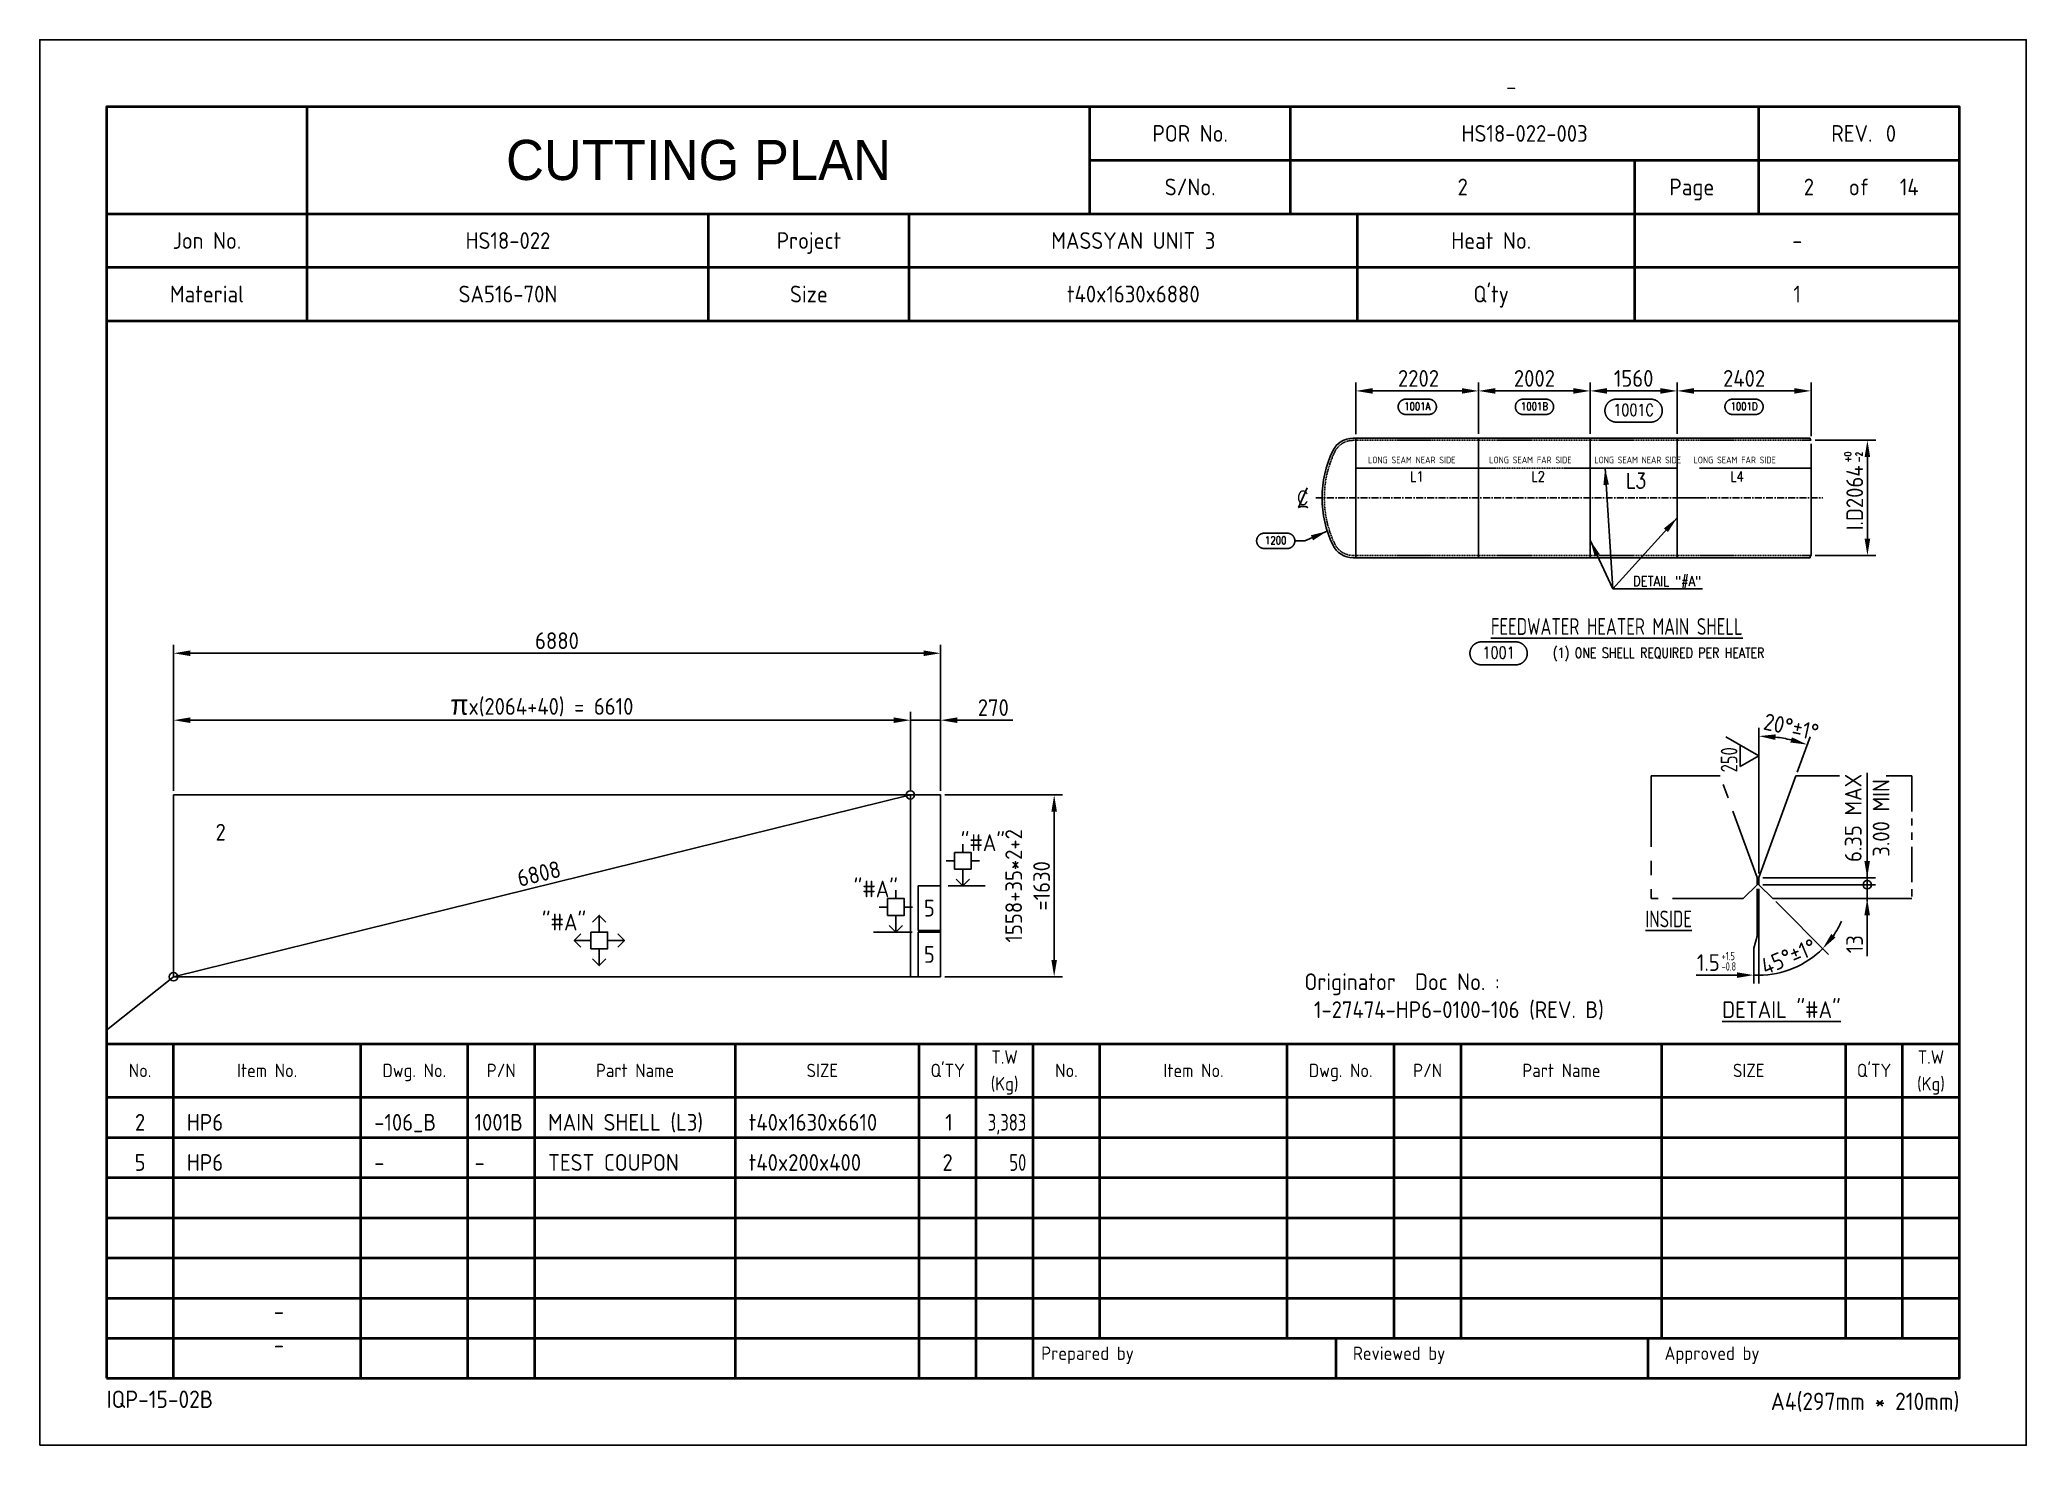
# Model space of a CAD drawing. Header units: millimetres. Extents: x -47360 to 661737, y -45870 to 354580.
# Drawn here: x 20000 to 37820, y 40000 to 52600 of the extents above; entities that cross this region are included whole.
import ezdxf
from ezdxf.enums import TextEntityAlignment as Align

# ---------------------------------------------------------------- set-up
doc = ezdxf.new("R2010")
doc.units = ezdxf.units.MM
doc.header["$LTSCALE"] = 10
for name, pattern in [('CENTER', [2, 1.25, -0.25, 0.25, -0.25]), ('CONT', [1, 1, 0]), ('DASHED', [0.75, 0.5, -0.25]), ('PHANTOM', [63.5, 31.75, -6.35, 6.35, -6.35, 6.35, -6.35])]:
    doc.linetypes.add(name, pattern=pattern)
for name, color, linetype in [('02_1  040x6609.91094315293x1630', 7, 'Continuous'), ('05_8  040x400x200', 7, 'Continuous'), ('11', 2, 'Continuous'), ('12', 1, 'CENTER'), ('13', 4, 'PHANTOM'), ('14', 3, 'DASHED'), ('15', 7, 'Continuous'), ('GEN-ANN', 7, 'CONT'), ('GEN-TXT', 7, 'CONT'), ('N02_1  040x6880x1630', 7, 'Continuous'), ('T', 2, 'Continuous')]:
    doc.layers.add(name, color=color, linetype=linetype)
doc.layers.add('PAGE', color=9, linetype='Continuous', plot=False)
doc.layers.add('TITLE', color=15, linetype='Continuous', lineweight=40)
doc.styles.add('FRACTION', font='romans.shx', dxfattribs={"bigfont": 'FRACTION.shx'})
doc.styles.add('SIMPLEX', font='romans.shx', dxfattribs={"width": 0.8})
doc.styles.get("Standard").update_dxf_attribs({"font": 'isocp2.shx', "bigfont": 'whgtxt.shx'})
doc.dimstyles.new('ISO-25', dxfattribs={"dimscale": 60, "dimtxt": 2.5, "dimasz": 2.5, "dimexe": 1.25, "dimexo": 0.625, "dimtad": 1, "dimdec": 0, "dimdsep": 46, "dimtxsty": 'Standard', "dimcen": 2.5, "dimclrt": 2, "dimadec": 0, "dimazin": 0, "dimtfac": 1, "dimtdec": 0, "dimtmove": 0, "dimatfit": 3, "dimfxl": 1, "dimarcsym": 0})
doc.dimstyles.new('ISO-25 x2', dxfattribs={"dimscale": 60, "dimtxt": 2.5, "dimasz": 2.5, "dimexe": 1.25, "dimexo": 0.625, "dimtad": 1, "dimdec": 0, "dimlfac": 2, "dimdsep": 46, "dimtxsty": 'Standard', "dimcen": 2.5, "dimclrt": 2, "dimadec": 0, "dimazin": 0, "dimtfac": 1, "dimtdec": 0, "dimtmove": 0, "dimatfit": 3, "dimfxl": 1, "dimarcsym": 0})

msp = doc.modelspace()

# ---------------------------------------------------------------- texts
at = {"color": 2, "width": 0.8}
for s, height, p in [('%%UFEEDWATER HEATER MAIN SHELL', 150, (33017.59, 47265.21, 70960545.69)), ('+1.5', 75, (35087.01, 44348.21)), ('-0.8', 75, (35087.01, 44254.94))]:
    msp.add_text(s, height=height, dxfattribs=at).set_placement(p)
msp.add_text('250', height=150, rotation=90, dxfattribs=at).set_placement((35229.49, 46032))
msp.add_text('%%UINSIDE', height=150, dxfattribs=at).set_placement((34612.33, 44718.24), align=Align.MIDDLE_CENTER)
at = {"color": 2}
msp.add_text('%%UDETAIL "#A"', height=150, dxfattribs=at).set_placement((35092.33, 43830))
at = {"color": 2, "char_height": 150, "attachment_point": 5}
for s, insert, rotation in [('6.35 MAX\\P3.00 MIN', (36392.67, 45624.13), 90), ('45°%%P1%%D', (35687.92, 44380.28), 22.5)]:
    msp.add_mtext(s, dxfattribs=dict(at, insert=insert, rotation=rotation))
at = {"color": 2, "insert": (34967.76, 44327.16), "char_height": 150, "attachment_point": 5}
msp.add_mtext('1.5', dxfattribs=at)
at = {"layer": '11', "style": 'SIMPLEX', "width": 0.85}
for s, p in [('L1', (32292.98, 48639.96, 70960545.69)), ('L2', (33380.55, 48639.96, 70960545.69)), ('L4', (35165.17, 48639.96, 70960545.69)), ('DETAIL "#A"', (34292.75, 47702.52))]:
    msp.add_text(s, height=90, dxfattribs=at).set_placement(p)
at = {"layer": '11', "color": 3, "style": 'SIMPLEX', "width": 0.85}
msp.add_text('L3', height=135, dxfattribs=at).set_placement((34229.05, 48580.1, 106440818.53))
at = {"layer": '15', "color": 2}
for s, p in [('LONG SEAM NEAR SIDE', (31914.19, 48803.1, 70960545.69)), ('LONG SEAM FAR SIDE', (33001.76, 48803.1, 70960545.69)), ('LONG SEAM FAR SIDE', (34834.55, 48803.1, 70960545.69))]:
    msp.add_text(s, height=60, dxfattribs=at).set_placement(p)
at = {"layer": '15', "color": 2, "width": 0.8}
msp.add_text('LONG SEAM NEAR SIDE', height=60, dxfattribs=at).set_placement((33945.89, 48803.1, 70960545.69))
at = {"layer": '15', "color": 2, "style": 'SIMPLEX', "width": 0.8}
for s, p in [('+0', (36250.29, 48811.88)), ('-2', (36350.29, 48811.88))]:
    msp.add_text(s, height=60, rotation=90, dxfattribs=at).set_placement(p)
msp.add_text('(1) ONE SHELL REQUIRED PER HEATER', height=90, dxfattribs=at).set_placement((34521.26, 47103.91), align=Align.MIDDLE_CENTER)
at = {"layer": 'T', "color": 2}
for s, p in [('2', (21623.34, 45420.86)), ('2', (20900, 42820)), ('5', (20900, 42460))]:
    msp.add_text(s, height=150, dxfattribs=at).set_placement(p, align=Align.CENTER)
at = {"layer": 'T'}
for p in [(28460.19, 45402), (27499.81, 44987), (24702.93, 44689.9)]:
    msp.add_text('"#A"', height=150, dxfattribs=at).set_placement(p, align=Align.MIDDLE_CENTER)
at = {"layer": 'T', "color": 2}
for p in [(27980, 44815), (27980, 44400)]:
    msp.add_text('5', height=150, dxfattribs=at).set_placement(p, align=Align.MIDDLE_CENTER)
for s, p in [('HP6', (21320, 42820)), ('-106_B', (23000, 42820)), ('1001B', (23900, 42820)), ('MAIN SHELL (L3)', (24560, 42820)), ('t40x1630x6610', (26360, 42820)), ('HP6', (21320, 42460)), ('TEST COUPON', (24560, 42460)), ('t40x200x400', (26360, 42460)), ('-', (23000, 42460)), ('-', (23900, 42460))]:
    msp.add_text(s, height=150, dxfattribs=at).set_placement(p)
for s, p in [('1', (28190, 42820)), ('2', (28190, 42460))]:
    msp.add_text(s, height=150, dxfattribs=at).set_placement(p, align=Align.RIGHT)
at = {"layer": 'T', "color": 2, "width": 0.8}
for s, p in [('3,383', (28850, 42820)), ('50', (28850, 42460))]:
    msp.add_text(s, height=150, dxfattribs=at).set_placement(p, align=Align.RIGHT)
at = {"layer": 'T', "insert": (31344.34, 44229.78), "char_height": 150, "width": 3304.3281, "attachment_point": 1}
msp.add_mtext('Originator  Doc No. : \\P 1-27474-HP6-0100-106 (REV. B)', dxfattribs=at)

# ---------------------------------------------------------------- blocks, each defined once
blk = doc.blocks.new('CP00')
at = {"layer": 'PAGE'}
blk.add_line((20, 70), (10, 62), dxfattribs=at)
blk.add_lwpolyline([(0, 0), (297, 0), (297, 210), (0, 210)], close=True, dxfattribs=at)
at = {"layer": 'TITLE'}
for p, q in [((40, 184), (40, 200)), ((157, 184), (157, 200)), ((10, 184), (287, 184)), ((10, 168), (287, 168)), ((10, 60), (287, 60)), ((148.5, 16), (287, 16))]:
    blk.add_line(p, q, dxfattribs=at)
at = {"layer": 'TITLE', "color": 8}
for p, q in [((187, 184), (187, 200)), ((257, 184), (257, 192)), ((40, 168), (40, 184)), ((130, 168), (130, 184)), ((238.5, 168), (238.5, 184)), ((10, 176), (287, 176)), ((20, 10), (20, 60)), ((48, 10), (48, 60)), ((64, 10), (64, 60)), ((74, 10), (74, 60)), ((104, 10), (104, 60)), ((131.5, 10), (131.5, 60)), ((140, 10), (140, 60)), ((158.5, 16), (158.5, 60)), ((186.5, 16), (186.5, 60)), ((202.5, 16), (202.5, 60)), ((212.5, 16), (212.5, 60)), ((242.5, 16), (242.5, 60)), ((270, 16), (270, 60)), ((278.5, 16), (278.5, 60)), ((10, 52), (287, 52)), ((10, 46), (287, 46)), ((10, 40), (287, 40)), ((10, 34), (287, 34)), ((10, 28), (287, 28)), ((10, 22), (287, 22)), ((10, 16), (148.5, 16)), ((193.8, 16), (193.8, 10)), ((240.4, 16), (240.4, 10))]:
    blk.add_line(p, q, dxfattribs=at)
at = {"layer": 'TITLE', "color": 9}
for p, q in [((257, 192), (257, 200)), ((157, 192), (287, 192)), ((238.5, 184), (238.5, 192)), ((100, 168), (100, 184)), ((197, 168), (197, 184)), ((148.5, 10), (148.5, 60))]:
    blk.add_line(p, q, dxfattribs=at)
at = {"layer": 'TITLE', "color": 15}
blk.add_lwpolyline([(10, 10), (287, 10), (287, 200), (10, 200)], close=True, dxfattribs=at)
at = {"layer": 'PAGE', "color": 2}
blk.add_attdef('ATT_NESTINGPLANNO', text='', height=2.5, dxfattribs=at).set_placement((220, 203), align=Align.MIDDLE_CENTER)
for tag, p in [('ATT_OWNERITEMNO', (35, 7.09)), ('ATT_PARTNAME', (35, 2.09))]:
    blk.add_attdef(tag, text='', height=2.5, dxfattribs=at).set_placement(p, align=Align.MIDDLE_LEFT)
at = {"layer": 'TITLE', "color": 2}
for s, height, p in [('POR No.', 2.5, (172, 196)), ('S/No.', 2.5, (172, 188)), ('Page', 2.5, (247, 188)), ('of', 2.5, (272, 188)), ('Jon No.', 2.5, (25, 180)), ('Project', 2.5, (115, 180)), ('Heat No.', 2.5, (217, 180)), ('-', 2.5, (262.75, 180)), ('Material', 2.5, (25, 172)), ('Size', 2.5, (115, 172)), ("Q'ty", 2.5, (217, 172)), ('No.', 2, (15, 56)), ('Item No.', 2, (34, 56)), ('Dwg. No.', 2, (56, 56)), ('P/N', 2, (69, 56)), ('Part Name', 2, (89, 56)), ('SIZE', 2, (117, 56)), ("Q'TY", 2, (135.75, 56)), ('T.W', 2, (144.25, 58)), ('No.', 2, (153.5, 56)), ('Item No.', 2, (172.5, 56)), ('Dwg. No.', 2, (194.5, 56)), ('P/N', 2, (207.5, 56)), ('Part Name', 2, (227.5, 56)), ('SIZE', 2, (255.5, 56)), ("Q'TY", 2, (274.25, 56)), ('T.W', 2, (282.75, 58)), ('(Kg)', 2, (144.25, 54)), ('(Kg)', 2, (282.75, 54))]:
    blk.add_text(s, height=height, dxfattribs=at).set_placement(p, align=Align.MIDDLE_CENTER)
blk.add_text('REV.', height=2.5, dxfattribs=at).set_placement((274, 196), align=Align.MIDDLE_RIGHT)
blk.add_text('0', height=2.5, dxfattribs=at).set_placement((276, 196), align=Align.MIDDLE_LEFT)
for s, height, p in [('Prepared by', 2, (149.73, 12.75)), ('Reviewed by', 2, (196.33, 12.75)), ('Approved by', 2, (242.93, 12.75)), ('IQP-15-02B', 2.594, (10, 5.57))]:
    blk.add_text(s, height=height, dxfattribs=at).set_placement(p)
blk.add_text('A4(297mm * 210mm)', height=2.5936, dxfattribs=at).set_placement((287, 5.26), align=Align.RIGHT)
at = {"layer": 'TITLE', "color": 3, "insert": (98.5, 192), "char_height": 6, "width": 59.896, "attachment_point": 5}
blk.add_mtext('{\\fHYHeadLine-Medium|b0|i0|c129|p18;CUTTING PLAN}', dxfattribs=at)
at = {"layer": 'TITLE', "color": 2}
for tag, height, p in [('ATT_PORNO', 2.5, (222, 196)), ('ATT_CUTTINGPLANNO', 2.5, (212.75, 188)), ('ATT_PAGENO', 2.5, (264.5, 188)), ('ATT_PAGESUBTOTAL', 2.5, (279.5, 188)), ('ATT_WONO', 2.5, (70, 180)), ('ATT_PROJECT', 2.5, (163.5, 180)), ('ATT_PORWEIGHT', 2, (278.5, 89)), ('ATT_NETWEIGHT', 2, (278.5, 83)), ('ATT_SAVEWEIGHT', 2, (278.5, 77)), ('ATT_SCRAPWEIGHT', 2, (278.5, 71)), ('ATT_CUTTING', 2, (278.5, 65))]:
    blk.add_attdef(tag, text='', height=height, dxfattribs=at).set_placement(p, align=Align.MIDDLE_CENTER)
at = {"layer": 'TITLE', "color": 3}
for tag, p in [('ATT_MATERIAL', (70, 172)), ('ATT_SIZE', (163.5, 172)), ('ATT_QTY', (262.75, 172))]:
    blk.add_attdef(tag, text='', height=2.5, dxfattribs=at).set_placement(p, align=Align.MIDDLE_CENTER)
blk = doc.blocks.new('*D96')
at = {"color": 0, "lineweight": -2, "transparency": 16777216}
for p, q in [((21200, 45867), (21200, 46575)), ((27810, 45867), (27810, 46575)), ((27660, 46500), (21350, 46500))]:
    blk.add_line(p, q, dxfattribs=at)
at = {"color": 0, "transparency": 16777216}
for points in [[(21350, 46525), (21350, 46475), (21200, 46500)], [(27660, 46525), (27660, 46475), (27810, 46500)]]:
    blk.add_solid(points, dxfattribs=at)
at = {"layer": 'Defpoints', "color": 0, "transparency": 16777216}
for p in [(21200, 46500), (21200, 45830), (27810, 45830)]:
    blk.add_point(p, dxfattribs=at)
at = {"color": 2, "transparency": 16777216, "insert": (24505, 46631), "char_height": 150, "attachment_point": 5}
blk.add_mtext('{\\fGulim|b0|i0|c129|p50;\\H1.2x;π\\Fisocp2,whgtxt|c129;\\H0.83333x;x(2064+40) = 6610}', dxfattribs=at)
blk = doc.blocks.new('*D97')
at = {"color": 0, "lineweight": -2, "transparency": 16777216}
for p, q in [((27810, 45867), (27810, 46575)), ((28080, 45867), (28080, 46575)), ((27660, 46500), (27510, 46500)), ((27810, 46500), (28080, 46500)), ((28230, 46500), (28729, 46500))]:
    blk.add_line(p, q, dxfattribs=at)
at = {"color": 0, "transparency": 16777216}
for points in [[(27660, 46525), (27660, 46475), (27810, 46500)], [(28230, 46525), (28230, 46475), (28080, 46500)]]:
    blk.add_solid(points, dxfattribs=at)
at = {"layer": 'Defpoints', "color": 0, "transparency": 16777216}
for p in [(28080, 46500), (27810, 45830), (28080, 45830)]:
    blk.add_point(p, dxfattribs=at)
at = {"color": 2, "transparency": 16777216, "insert": (28554, 46613), "char_height": 150, "attachment_point": 5}
blk.add_mtext('270', dxfattribs=at)
blk = doc.blocks.new('*D98')
at = {"color": 0, "lineweight": -2, "transparency": 16777216}
for p, q in [((21200, 45867.5), (21200, 47175)), ((27930, 47100), (21350, 47100)), ((28080, 45867.5), (28080, 47175))]:
    blk.add_line(p, q, dxfattribs=at)
at = {"color": 0, "transparency": 16777216}
for points in [[(21350, 47125), (21350, 47075), (21200, 47100)], [(27930, 47125), (27930, 47075), (28080, 47100)]]:
    blk.add_solid(points, dxfattribs=at)
at = {"layer": 'Defpoints', "color": 0, "transparency": 16777216}
for p in [(21200, 47100), (21200, 45830), (28080, 45830)]:
    blk.add_point(p, dxfattribs=at)
at = {"color": 2, "transparency": 16777216, "insert": (24640, 47212.5), "char_height": 150, "attachment_point": 5}
blk.add_mtext('6880', dxfattribs=at)
blk = doc.blocks.new('*D99')
at = {"color": 0, "lineweight": -2, "transparency": 16777216}
for p, q in [((28118, 45830), (29175, 45830)), ((29100, 45680), (29100, 44350)), ((28118, 44200), (29175, 44200))]:
    blk.add_line(p, q, dxfattribs=at)
at = {"color": 0, "transparency": 16777216}
for points in [[(29075, 45680), (29125, 45680), (29100, 45830)], [(29075, 44350), (29125, 44350), (29100, 44200)]]:
    blk.add_solid(points, dxfattribs=at)
at = {"layer": 'Defpoints', "color": 0, "transparency": 16777216}
for p in [(28080, 45830), (28080, 44200), (29100, 44200)]:
    blk.add_point(p, dxfattribs=at)
at = {"color": 2, "transparency": 16777216, "insert": (28862, 45015), "char_height": 150, "attachment_point": 5, "rotation": 90}
blk.add_mtext('1558+35*2+2\\P=1630', dxfattribs=at)
blk = doc.blocks.new('_Small')
at = {"color": 0, "linetype": 'ByBlock', "lineweight": -2}
blk.add_circle((0, 0), 0.25, dxfattribs=at)
blk = doc.blocks.new('*D110')
at = {"color": 0, "lineweight": -2, "transparency": 16777216}
blk.add_line((21200, 44200), (27810, 45830), dxfattribs=at)
at = {"layer": 'Defpoints', "color": 0, "transparency": 16777216}
for p in [(27810, 45830), (27810, 45830), (21200, 44200)]:
    blk.add_point(p, dxfattribs=at)
at = {"color": 0, "lineweight": -2, "transparency": 16777216, "xscale": 150, "yscale": 150, "zscale": 150}
for p, rotation in [((27810, 45830), 13.85271780589124), ((21200, 44200), 193.8527178058912)]:
    blk.add_blockref('_Small', p, dxfattribs=dict(at, rotation=rotation))
at = {"color": 2, "transparency": 16777216, "insert": (24478, 45124), "char_height": 150, "attachment_point": 5, "rotation": 13.8527}
blk.add_mtext('6808', dxfattribs=at)
blk = doc.blocks.new('$PNBR')
at = {"layer": 'GEN-ANN', "color": 7, "linetype": 'CONT'}
for p, q in [((0.125, 0.125), (0.5, 0.125)), ((0.125, -0.125), (0.5, -0.125))]:
    blk.add_line(p, q, dxfattribs=at)
for centre, start, end in [((0.125, 0), 90, 270), ((0.5, 0), 270, 90)]:
    blk.add_arc(centre, 0.125, start, end, dxfattribs=at)
at = {"layer": 'GEN-ANN', "color": 7, "linetype": 'CONT', "style": 'FRACTION'}
blk.add_attdef('PNB', text='', height=0.0938, dxfattribs=at).set_placement((0.313, -0.046), align=Align.CENTER)
blk = doc.blocks.new('$CL')
at = {"layer": 'GEN-TXT', "color": 2, "linetype": 'CONT'}
blk.add_line((0.031, 0.069), (-0.031, -0.069), dxfattribs=at)
blk.add_arc((0.003, -0.131), 0.0703, 61.7604, 118.2396, dxfattribs=at)
at = {"layer": 'GEN-TXT', "color": 2, "linetype": 'CONT', "style": 'FRACTION'}
blk.add_text('C', height=0.0938, dxfattribs=at).set_placement((0, 0), align=Align.MIDDLE)
blk = doc.blocks.new('*D183')
at = {"color": 0, "lineweight": -2, "transparency": 16777216}
for p, q in [((31806, 49064), (31806, 49527)), ((31956, 49452), (32757, 49452)), ((32907, 49066), (32907, 49527))]:
    blk.add_line(p, q, dxfattribs=at)
at = {"color": 0, "transparency": 16777216}
for points in [[(31956, 49477), (31956, 49427), (31806, 49452)], [(32757, 49477), (32757, 49427), (32907, 49452)]]:
    blk.add_solid(points, dxfattribs=at)
at = {"layer": 'Defpoints', "color": 0, "transparency": 16777216}
for p in [(32907, 49452), (31806, 49026), (32907, 49029)]:
    blk.add_point(p, dxfattribs=at)
at = {"color": 2, "transparency": 16777216, "insert": (32368, 49564), "char_height": 150, "attachment_point": 5}
blk.add_mtext('2202', dxfattribs=at)
blk = doc.blocks.new('*D184')
at = {"color": 0, "lineweight": -2, "transparency": 16777216}
for p, q in [((32907, 49066), (32907, 49527)), ((33057, 49452), (33758, 49452)), ((33908, 49066), (33908, 49527))]:
    blk.add_line(p, q, dxfattribs=at)
at = {"color": 0, "transparency": 16777216}
for points in [[(33057, 49477), (33057, 49427), (32907, 49452)], [(33758, 49477), (33758, 49427), (33908, 49452)]]:
    blk.add_solid(points, dxfattribs=at)
at = {"layer": 'Defpoints', "color": 0, "transparency": 16777216}
for p in [(33908, 49452), (32907, 49029), (33908, 49029)]:
    blk.add_point(p, dxfattribs=at)
at = {"color": 2, "transparency": 16777216, "insert": (33408, 49564), "char_height": 150, "attachment_point": 5}
blk.add_mtext('2002', dxfattribs=at)
blk = doc.blocks.new('*D185')
at = {"color": 0, "lineweight": -2, "transparency": 16777216}
for p, q in [((33908, 49066), (33908, 49527)), ((34058, 49452), (34538, 49452)), ((34688, 49066), (34688, 49527))]:
    blk.add_line(p, q, dxfattribs=at)
at = {"color": 0, "transparency": 16777216}
for points in [[(34058, 49477), (34058, 49427), (33908, 49452)], [(34538, 49477), (34538, 49427), (34688, 49452)]]:
    blk.add_solid(points, dxfattribs=at)
at = {"layer": 'Defpoints', "color": 0, "transparency": 16777216}
for p in [(34688, 49452), (33908, 49029), (34688, 49029)]:
    blk.add_point(p, dxfattribs=at)
at = {"color": 2, "transparency": 16777216, "insert": (34298, 49564), "char_height": 150, "attachment_point": 5}
blk.add_mtext('1560', dxfattribs=at)
blk = doc.blocks.new('*D181')
at = {"color": 0, "lineweight": -2, "transparency": 16777216}
for p, q in [((35927, 49009), (36470, 49009)), ((36395, 48859), (36395, 48127)), ((35927, 47977), (36470, 47977))]:
    blk.add_line(p, q, dxfattribs=at)
at = {"color": 0, "transparency": 16777216}
for points in [[(36370, 48859), (36420, 48859), (36395, 49009)], [(36370, 48127), (36420, 48127), (36395, 47977)]]:
    blk.add_solid(points, dxfattribs=at)
at = {"layer": 'Defpoints', "color": 0, "transparency": 16777216}
for p in [(35889, 49009), (35889, 47977), (36395, 47977)]:
    blk.add_point(p, dxfattribs=at)
at = {"color": 2, "transparency": 16777216, "insert": (36281, 48493), "char_height": 150, "attachment_point": 5, "rotation": 90}
blk.add_mtext('I.D2064', dxfattribs=at)
blk = doc.blocks.new('*D182')
at = {"color": 0, "lineweight": -2, "transparency": 16777216}
for p, q in [((34688, 49066), (34688, 49527)), ((34838, 49452), (35739, 49452)), ((35889, 49047), (35889, 49527))]:
    blk.add_line(p, q, dxfattribs=at)
at = {"color": 0, "transparency": 16777216}
for points in [[(34838, 49477), (34838, 49427), (34688, 49452)], [(35739, 49477), (35739, 49427), (35889, 49452)]]:
    blk.add_solid(points, dxfattribs=at)
at = {"layer": 'Defpoints', "color": 0, "transparency": 16777216}
for p in [(35889, 49452), (34688, 49029), (35889, 49010)]:
    blk.add_point(p, dxfattribs=at)
at = {"color": 2, "transparency": 16777216, "insert": (35289, 49564), "char_height": 150, "attachment_point": 5}
blk.add_mtext('2402', dxfattribs=at)
blk = doc.blocks.new('*D205')
at = {"color": 0, "lineweight": -2, "transparency": 16777216}
for p, q in [((36393, 45238), (36393, 45388)), ((35458, 45088), (36468, 45088)), ((36393, 45025), (36393, 45088)), ((35458, 45025), (36468, 45025)), ((36393, 45025), (36393, 44875))]:
    blk.add_line(p, q, dxfattribs=at)
at = {"color": 0, "transparency": 16777216}
blk.add_solid([(36368, 45238), (36418, 45238), (36393, 45088)], dxfattribs=at)
at = {"layer": 'Defpoints', "color": 0, "transparency": 16777216}
for p in [(35421, 45088), (36393, 45088), (35421, 45025)]:
    blk.add_point(p, dxfattribs=at)
at = {"color": 0, "lineweight": -2, "transparency": 16777216, "xscale": 150, "yscale": 150, "zscale": 150, "rotation": 90}
blk.add_blockref('_Small', (36393, 45025), dxfattribs=at)
blk = doc.blocks.new('*D206')
at = {"color": 0, "lineweight": -2, "transparency": 16777216}
for p, q in [((36393, 45025), (36393, 45175)), ((35458, 45025), (36468, 45025)), ((36393, 45025), (36393, 44900)), ((36393, 44750), (36393, 44384)), ((36423, 44900), (36468, 44900))]:
    blk.add_line(p, q, dxfattribs=at)
at = {"color": 0, "transparency": 16777216}
blk.add_solid([(36368, 44750), (36418, 44750), (36393, 44900)], dxfattribs=at)
at = {"layer": 'Defpoints', "color": 0, "transparency": 16777216}
for p in [(35421, 45025), (36385, 44900), (36393, 44900)]:
    blk.add_point(p, dxfattribs=at)
at = {"color": 2, "transparency": 16777216, "insert": (36280, 44492), "char_height": 150, "attachment_point": 5, "rotation": 90}
blk.add_mtext('13', dxfattribs=at)
blk = doc.blocks.new('_None')
blk = doc.blocks.new('*D207')
at = {"color": 0, "lineweight": -2, "transparency": 16777216}
for p, q in [((35421, 45126), (35421, 46432)), ((35765, 46035), (35880, 46351))]:
    blk.add_line(p, q, dxfattribs=at)
blk.add_arc((35421, 45088), 1269, 76.7786, 83.2214, dxfattribs=at)
at = {"color": 0, "transparency": 16777216}
for points in [[(35569, 46323), (35572, 46373), (35421, 46357)], [(35718, 46347), (35704, 46300), (35855, 46281)]]:
    blk.add_solid(points, dxfattribs=at)
at = {"layer": 'Defpoints', "color": 0, "transparency": 16777216}
for p in [(35568, 46349), (35753, 46000), (35421, 45088), (35421, 45088), (35421, 45025)]:
    blk.add_point(p, dxfattribs=at)
at = {"color": 2, "transparency": 16777216, "insert": (35712, 46439), "char_height": 150, "attachment_point": 5, "rotation": 347.8243}
blk.add_mtext('20°%%P1%%D', dxfattribs=at)

# ---------------------------------------------------------------- dimensions: what is measured, and where the dimension line sits
dim = msp.add_linear_dim(base=(32907.27, 49451.72), p1=(31806.27, 49026.44), p2=(32907.27, 49028.94), dimstyle='ISO-25 x2')
dim.commit()
dim.dimension.update_dxf_attribs({"geometry": '*D183', "text_midpoint": (32367.93, 49451.72), "dimtype": 160})
for base, p1, p2, dimstyle, picture, middle in [((33908.27, 49451.72), (32907.27, 49028.94), (33908.27, 49028.94), 'ISO-25 x2', '*D184', (33407.77, 49564.23)), ((34688.23, 49451.72), (33908.27, 49028.94), (34688.23, 49028.94), 'ISO-25 x2', '*D185', (34298.25, 49564.22)), ((35889.23, 49451.72), (34688.23, 49028.94), (35889.23, 49009.57), 'ISO-25 x2', '*D182', (35288.73, 49564.23)), ((21200, 47100), (28080, 45830), (21200, 45830), 'ISO-25', '*D98', (24640, 47212.5)), ((28080, 46500), (27809.91, 45830), (28080, 45830), 'ISO-25', '*D97', (28554.46, 46612.51))]:
    dim = msp.add_linear_dim(base=base, p1=p1, p2=p2, dimstyle=dimstyle)
    dim.commit()
    dim.dimension.update_dxf_attribs({"geometry": picture, "text_midpoint": middle})
dim = msp.add_linear_dim(base=(36394.65, 47976.94), p1=(35889.23, 49008.94), p2=(35889.23, 47976.94), angle=90, text='I.D<>', dimstyle='ISO-25 x2')
dim.commit()
dim.dimension.update_dxf_attribs({"geometry": '*D181', "text_midpoint": (36281.11, 48492.94)})
dim = msp.add_linear_dim(base=(21200, 46500), p1=(27809.91, 45830), p2=(21200, 45830), text='{\\fGulim|b0|i0|c129|p50;\\H1.2x;π\\Fisocp2,whgtxt|c129;\\H0.83333x;x(2064+40) = <>}', dimstyle='ISO-25')
dim.commit()
dim.dimension.update_dxf_attribs({"geometry": '*D96', "text_midpoint": (24504.96, 46631.25)})
dim = msp.add_angular_dim_2l(base=(35568.14, 46348.52), line1=((35420.87, 45088.5), (35752.63, 46000)), line2=((35420.87, 45025), (35420.87, 45088.5)), text='<>%%P1%%D', dimstyle='ISO-25')
dim.commit()
dim.dimension.update_dxf_attribs({"geometry": '*D207', "text_midpoint": (35688.43, 46328.57), "dimtype": 162})
dim = msp.add_aligned_dim(p1=(21200, 44200), p2=(27809.91, 45830), distance=0, dimstyle='ISO-25', override={"dimblk1": 'Small', "dimblk2": 'Small', "dimsah": 1, "dimse1": 1, "dimse2": 1})
dim.commit()
dim.dimension.update_dxf_attribs({"geometry": '*D110', "text_midpoint": (24478.02, 45124.23)})
dim = msp.add_linear_dim(base=(29100, 44200), p1=(28080, 45830), p2=(28080, 44200), angle=90, text='1558+35*2+2\\P=<>', dimstyle='ISO-25')
dim.commit()
dim.dimension.update_dxf_attribs({"geometry": '*D99', "text_midpoint": (29100, 45015), "dimtype": 160})
for base, p2, text, override, picture, middle in [((36392.67, 45088.5), (35420.87, 45088.5), ' ', {"dimblk1": 'Small', "dimsah": 1}, '*D205', (36392.67, 45056.75)), ((36392.67, 44900), (36385.13, 44900), '13', {"dimblk1": 'None', "dimsah": 1}, '*D206', (36280.17, 44491.89))]:
    dim = msp.add_linear_dim(base=base, p1=(35420.87, 45025), p2=p2, angle=90, text=text, dimstyle='ISO-25', override=override)
    dim.commit()
    dim.dimension.update_dxf_attribs({"geometry": picture, "text_midpoint": middle})

# ---------------------------------------------------------------- linework, layer by layer
for p, q in [((36392.67, 45388.5), (36392.67, 46028.75)), ((28150.47, 45015), (28480.23, 45015)), ((35405.87, 44987.5), (35405.87, 44563.58)), ((35420.87, 44987.5), (35420.87, 44139.66)), ((35572.38, 44873.48), (36046.9, 44398.97)), ((27479.77, 44600), (27825.05, 44600)), ((35405.87, 44563.58), (35375.87, 44456.58)), ((35375.87, 44456.58), (35375.87, 44139.66)), ((35225.87, 44214.66), (34859.66, 44214.66)), ((35420.87, 44214.66), (35375.87, 44214.66))]:
    msp.add_line(p, q)
for start, end in [(325.621043, 336.242086), (270, 315)]:
    msp.add_arc((35420.87, 45025), 810.34, start, end)
for points in [[(36108.9, 44551.46), (36070.42, 44583.39), (35993.87, 44452)], [(35225.87, 44239.66), (35225.87, 44189.66), (35375.87, 44214.66)]]:
    msp.add_solid(points)
at = {"layer": '02_1  040x6609.91094315293x1630'}
msp.add_lwpolyline([(27809.91, 44200), (27809.91, 45830), (21200, 45830), (21200, 44200)], close=True, dxfattribs=at)
at = {"layer": '05_8  040x400x200'}
for points in [[(28080, 45015), (27880, 45015), (27880, 44615), (28080, 44615)], [(28080, 44600), (27880, 44600), (27880, 44200), (28080, 44200)]]:
    msp.add_lwpolyline(points, close=True, dxfattribs=at)
at = {"layer": '11', "color": 3}
for p, q in [((31781.27, 49028.94), (31806.27, 49028.94)), ((31806.27, 49028.94), (31806.27, 47956.94)), ((31806.27, 49028.94), (35881.38, 49028.94)), ((32907.27, 47956.94), (32907.27, 49028.94)), ((33908.27, 47956.94), (33908.27, 49028.94)), ((34688.23, 49028.94), (34688.23, 47956.94)), ((32907.27, 48759.69), (31806.27, 48759.69)), ((34688.23, 48759.69), (33908.27, 48759.69)), ((31806.27, 47956.94), (31781.27, 47956.94)), ((35881.38, 47956.94), (31806.27, 47956.94)), ((35420.87, 45088.5), (35752.63, 46000)), ((36144.19, 46000), (35752.63, 46000)), ((36793.47, 46000), (36561.93, 46000)), ((35420.87, 45025), (35420.87, 45088.5)), ((35545.87, 44900), (35420.87, 45025)), ((36793.47, 44900), (35545.87, 44900))]:
    msp.add_line(p, q, dxfattribs=at)
at = {"layer": '11'}
for p, q in [((35882.67, 49018.44), (35881.38, 49028.94)), ((35887.07, 49010.82), (35882.67, 49018.44)), ((35882.67, 47967.44), (35881.38, 47956.94)), ((35887.07, 47975.05), (35882.67, 47967.44))]:
    msp.add_line(p, q, dxfattribs=at)
at = {"layer": '11', "color": 3}
for centre, radius, start, end in [((31782.19, 48824.36), 204.58, 90.286112, 153.821354), ((32483.57, 48492.94), 980.3, 154.524591, 205.475409), ((31782.19, 48161.52), 204.58, 206.178654, 269.71388)]:
    msp.add_arc(centre, radius, start, end, dxfattribs=at)
at = {"layer": '11'}
for centre, start, end in [((35889.23, 49012.07), 210, 270), ((35889.23, 47973.8), 90, 150)]:
    msp.add_arc(centre, 2.5, start, end, dxfattribs=at)
at = {"layer": '12', "ltscale": 5}
for p, q in [((31447.05, 48492.94), (34885.31, 48492.94)), ((34685.31, 48492.94), (35995.98, 48492.94))]:
    msp.add_line(p, q, dxfattribs=at)
at = {"layer": '13', "ltscale": 2}
for p, q in [((35074.11, 46000), (34456.61, 46000)), ((34456.61, 46000), (34456.61, 44900)), ((35405.87, 45088.5), (35074.11, 46000)), ((35280.87, 44900), (35405.87, 45025)), ((35280.87, 44900), (34456.61, 44900))]:
    msp.add_line(p, q, dxfattribs=at)
at = {"layer": '13'}
for p, q in [((36793.47, 46000), (36793.47, 44900)), ((35405.87, 45025), (35405.87, 45088.5))]:
    msp.add_line(p, q, dxfattribs=at)
at = {"layer": '14', "color": 6, "ltscale": 2}
for p, q in [((31781.27, 49008.94), (31806.27, 49008.94)), ((35889.23, 49008.94), (31806.27, 49008.94)), ((32907.27, 48759.69), (33908.27, 48759.69)), ((31781.27, 47976.94), (31806.27, 47976.94)), ((35889.23, 47976.94), (31806.02, 47976.94))]:
    msp.add_line(p, q, dxfattribs=at)
at = {"layer": '14', "ltscale": 200}
for p, q in [((35889.23, 47976.3), (35889.23, 49009.57)), ((35889.23, 48759.69), (34688.23, 48759.69))]:
    msp.add_line(p, q, dxfattribs=at)
at = {"layer": '14', "color": 6, "ltscale": 2}
for centre, radius, start, end in [((31782.19, 48824.36), 184.58, 90.286501, 153.753531), ((32483.57, 48492.94), 960.3, 154.524591, 205.475409), ((31782.19, 48161.52), 184.58, 206.246469, 269.713499)]:
    msp.add_arc(centre, radius, start, end, dxfattribs=at)
at = {"layer": '15'}
for p, q in [((31258.85, 48107.72, -35480272.84), (31349.59, 48107.72, -35480272.84)), ((34112.6, 47676.95), (34916.66, 47676.95)), ((35420.87, 46181.37), (35125.67, 46351.8)), ((35252.06, 46083.91), (35252.06, 46278.83)), ((35420.87, 46181.37), (35252.06, 46083.91))]:
    msp.add_line(p, q, dxfattribs=at)
at = {"layer": 'N02_1  040x6880x1630', "color": 3}
msp.add_lwpolyline([(28080, 44200), (28080, 45830), (21200, 45830), (21200, 44200)], close=True, dxfattribs=at)
at = {"layer": 'T'}
for p, q in [((28280.12, 45390), (28280.12, 45315)), ((28205.12, 45240), (28130.12, 45240)), ((28280.12, 45165), (28280.12, 45015)), ((28355.12, 45240), (28430.12, 45240)), ((27679.88, 44975), (27679.88, 44900)), ((25019.41, 44750.33), (25019.41, 44600.33)), ((27604.88, 44825), (27529.88, 44825)), ((27679.88, 44750), (27679.88, 44600)), ((27754.88, 44825), (27829.88, 44825)), ((24944.41, 44525.33), (24794.41, 44525.33)), ((25019.41, 44450.33), (25019.41, 44300.33)), ((25094.41, 44525.33), (25244.41, 44525.33))]:
    msp.add_line(p, q, dxfattribs=at)
for points in [[(28205.12, 45315), (28355.12, 45315), (28355.12, 45165), (28205.12, 45165)], [(27604.88, 44900), (27754.88, 44900), (27754.88, 44750), (27604.88, 44750)], [(24944.41, 44600.33), (25094.41, 44600.33), (25094.41, 44450.33), (24944.41, 44450.33)]]:
    msp.add_lwpolyline(points, close=True, dxfattribs=at)
for points in [[(28220.12, 45075), (28280.12, 45015), (28340.12, 45075)], [(24959.41, 44690.33), (25019.41, 44750.33), (25079.41, 44690.33)], [(24854.41, 44465.33), (24794.41, 44525.33), (24854.41, 44585.33)], [(25184.41, 44465.33), (25244.41, 44525.33), (25184.41, 44585.33)], [(27619.88, 44660), (27679.88, 44600), (27739.88, 44660)], [(24959.41, 44360.33), (25019.41, 44300.33), (25079.41, 44360.33)]]:
    msp.add_lwpolyline(points, dxfattribs=at)

# ---------------------------------------------------------------- block references
ref = msp.add_blockref('CP00', (20000, 40000), dxfattribs=dict(xscale=60, yscale=60, zscale=60))
ref.add_attrib('ATT_WONO', 'HS18-022', dxfattribs={"layer": 'TITLE', "color": 2, "height": 150}).set_placement((24200, 50800), align=Align.MIDDLE_CENTER)
ref.add_attrib('ATT_PROJECT', 'MASSYAN UNIT 3', dxfattribs={"layer": 'TITLE', "color": 2, "height": 150}).set_placement((29810, 50800), align=Align.MIDDLE_CENTER)
ref.add_attrib('ATT_PORNO', 'HS18-022-003', dxfattribs={"layer": 'TITLE', "color": 2, "height": 150}).set_placement((33320, 51760), align=Align.MIDDLE_CENTER)
ref.add_attrib('ATT_OWNERITEMNO', '-', dxfattribs={"layer": 'PAGE', "color": 2, "height": 150}).set_placement((22100, 41200), align=Align.MIDDLE_LEFT)
ref.add_attrib('ATT_PARTNAME', '-', dxfattribs={"layer": 'PAGE', "color": 2, "height": 150}).set_placement((22100, 40900), align=Align.MIDDLE_LEFT)
ref.add_attrib('ATT_MATERIAL', 'SA516-70N', dxfattribs={"layer": 'TITLE', "color": 3, "height": 150}).set_placement((24200, 50320), align=Align.MIDDLE_CENTER)
ref.add_attrib('ATT_SIZE', 't40x1630x6880', dxfattribs={"layer": 'TITLE', "color": 3, "height": 150}).set_placement((29810, 50320), align=Align.MIDDLE_CENTER)
ref.add_attrib('ATT_QTY', '1', dxfattribs={"layer": 'TITLE', "color": 3, "height": 150}).set_placement((35765, 50320), align=Align.MIDDLE_CENTER)
ref.add_attrib('ATT_NESTINGPLANNO', '-', dxfattribs={"layer": 'PAGE', "color": 2, "height": 150}).set_placement((33200, 52180), align=Align.MIDDLE_CENTER)
ref.add_attrib('ATT_CUTTINGPLANNO', '2', dxfattribs={"layer": 'TITLE', "color": 2, "height": 150}).set_placement((32765, 51280), align=Align.MIDDLE_CENTER)
ref.add_attrib('ATT_PAGENO', '2', dxfattribs={"layer": 'TITLE', "color": 2, "height": 150}).set_placement((35870, 51280), align=Align.MIDDLE_CENTER)
ref.add_attrib('ATT_PAGESUBTOTAL', '14', dxfattribs={"layer": 'TITLE', "color": 2, "height": 150}).set_placement((36770, 51280), align=Align.MIDDLE_CENTER)
at = {"layer": '15'}
ref = msp.add_blockref('$PNBR', (32185.77, 49309.29), dxfattribs=dict(at, xscale=548.7975689143431, yscale=548.7975689143431, zscale=548.7975689143431))
ref.add_attrib('PNB', '1001A', dxfattribs={"layer": '11', "height": 70, "style": 'FRACTION', "width": 0.8}).set_placement((32357.27, 49278.88), align=Align.CENTER)
ref = msp.add_blockref('$PNBR', (33236.77, 49309.29), dxfattribs=dict(at, xscale=548.7975689143431, yscale=548.7975689143431, zscale=548.7975689143431))
ref.add_attrib('PNB', '1001B', dxfattribs={"layer": '11', "height": 70, "style": 'FRACTION', "width": 0.8}).set_placement((33408.27, 49278.88), align=Align.CENTER)
ref = msp.add_blockref('$PNBR', (34040.5, 49274.99), dxfattribs=dict(at, xscale=823.1963533715145, yscale=823.1963533715145, zscale=823.1963533715145))
ref.add_attrib('PNB', '1001C', dxfattribs={"layer": '11', "color": 3, "height": 105, "style": 'FRACTION', "width": 0.8}).set_placement((34297.75, 49229.38), align=Align.CENTER)
ref = msp.add_blockref('$PNBR', (35116.73, 49309.29), dxfattribs=dict(at, xscale=548.7975689143431, yscale=548.7975689143431, zscale=548.7975689143431))
ref.add_attrib('PNB', '1001D', dxfattribs={"layer": '11', "height": 70, "style": 'FRACTION', "width": 0.8}).set_placement((35288.23, 49278.88), align=Align.CENTER)
at = {"layer": '15', "xscale": 1280, "yscale": 1280, "zscale": 1280}
msp.add_blockref('$CL', (31330.43, 48494.58), dxfattribs=at)
at = {"layer": '15'}
ref = msp.add_blockref('$PNBR', (30915.85, 48107.72, -35480272.84), dxfattribs=dict(at, xscale=548.7975689143431, yscale=548.7975689143431, zscale=548.7975689143431))
ref.add_attrib('PNB', '1200', dxfattribs={"layer": '11', "height": 70, "style": 'FRACTION', "width": 0.8}).set_placement((31087.35, 48077.31, -35480272.84), align=Align.CENTER)
ref = msp.add_blockref('$PNBR', (32829.26, 47099.12), dxfattribs=dict(at, xscale=823.1963533715145, yscale=823.196353371512, zscale=823.196353371513))
ref.add_attrib('PNB', '1001', dxfattribs={"layer": '11', "height": 105, "style": 'FRACTION', "width": 0.8}).set_placement((33086.51, 47053.51), align=Align.CENTER)

msp.set_redraw_order([(e.dxf.handle, doc.entitydb.next_handle()) for e in msp.query("TEXT MTEXT ATTDEF DIMENSION ARC_DIMENSION")])  # texts and dimensions are drawn at this point

# ---------------------------------------------------------------- leaders
for points, override in [([(34041.74, 48759.69), (34112.6, 47676.95)], {"dimgap": 0.625, "dimtad": 0}), ([(34688.23, 48314.23), (34112.6, 47676.95)], {"dimgap": 0.625, "dimtad": 0}), ([(31549.81, 48194.48, 35480272.84), (31349.59, 48107.72, 35480272.84)], {"dimtad": 0}), ([(33908.27, 48113.34), (34112.6, 47676.95)], {"dimtad": 0})]:
    msp.add_leader(points, dimstyle='ISO-25', override=override)

doc.saveas('drawing.dxf')
